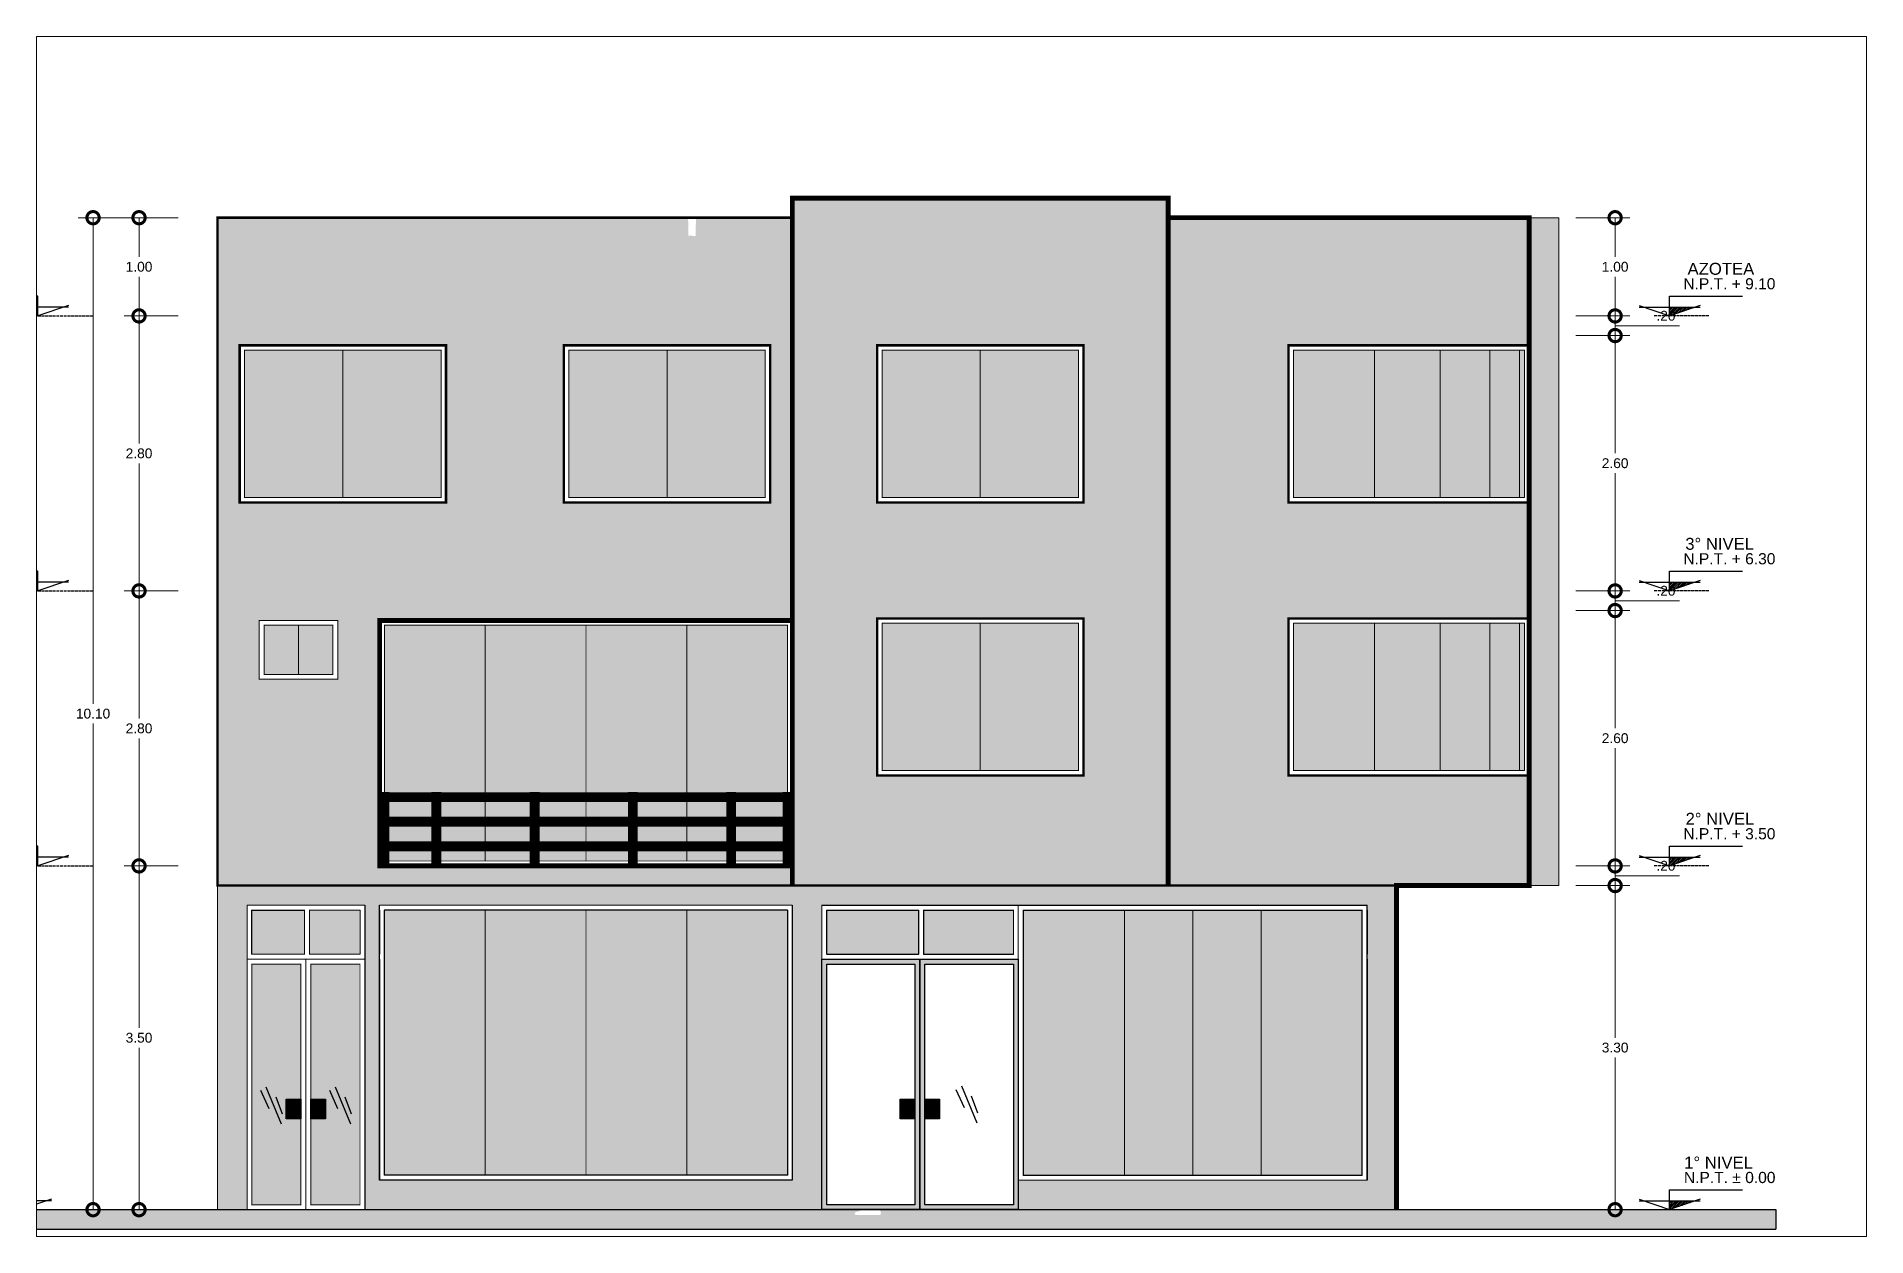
# Paper-space layout 'Layout4' of a CAD drawing. Header units: millimetres. Extents: x 3 to 375, y 20 to 264.
# The model-space entities are those that its viewports show. They can reach past a viewport. Long polylines and large blocks are cut down to what shows.
import ezdxf

# ---------------------------------------------------------------- set-up
doc = ezdxf.new("R2010")
doc.units = ezdxf.units.MM
for name, pattern in [('ACAD_ISO02W100', [15, 12, -3]), ('ACAD_ISO15W100', [39, 12, -3, 12, -3, 0, -3, 0, -3, 0, -3]), ('HIDDEN', [0.375, 0.25, -0.125])]:
    doc.linetypes.add(name, pattern=pattern)
for name, color, linetype, lineweight in [('ACOTACIONES', 2, 'Continuous', 20), ('ambientes', 254, 'Continuous', 25), ('cotas', 87, 'Continuous', 15), ('DIMENSIONES', 1, 'Continuous', 5), ('Envista', 7, 'Continuous', 0), ('lineas delgadas', 252, 'Continuous', 5), ('PINTURA 1', 7, 'Continuous', 5), ('PROYECCIONES 0.1', 1, 'HIDDEN', 0), ('puer', 7, 'Continuous', 5), ('REFERENCIA', 12, 'Continuous', 5), ('vidrio', 254, 'Continuous', 5)]:
    doc.layers.add(name, color=color, linetype=linetype, lineweight=lineweight)
doc.layers.add('AR-TEXTOS', color=2, linetype='Continuous')
doc.layers.add('piso o losa', color=55, linetype='Continuous')
doc.layers.add('PINTURA2', color=7, linetype='Continuous', lineweight=5, true_color=0xbd8e00)
doc.layers.add('SISTEMA INDIRECTO', color=7, linetype='ACAD_ISO15W100', lineweight=20, true_color=0x9e0000)
doc.layers.add('PROYECCIONES', color=43, linetype='ACAD_ISO02W100', plot=False)
doc.styles.add('AR-LETREROS', font='arial.ttf')
doc.styles.add('arial', font='arial.ttf')
doc.dimstyles.new('horizontal', dxfattribs={"dimtxt": 0.1, "dimasz": 0.25, "dimexe": 0.15, "dimexo": 0.1, "dimgap": 0.05, "dimtad": 1, "dimtih": 1, "dimtoh": 1, "dimzin": 4, "dimdsep": 46, "dimtxsty": 'arial', "dimblk": 'DOTSMALL', "dimcen": 1, "dimclrd": 11, "dimclre": 11, "dimclrt": 20, "dimazin": 1, "dimtfac": 1, "dimtmove": 0, "dimatfit": 3, "dimfxl": 1, "dimlwd": 5, "dimlwe": 5, "dimarcsym": 0})

psp = doc.layouts.new('Layout4')

msp = doc.modelspace()

# ---------------------------------------------------------------- blocks, each defined once
blk = doc.blocks.new('_DotSmall')
at = {"color": 0, "linetype": 'ByBlock', "const_width": 0.5}
blk.add_lwpolyline([(-0.0625, 0, 1), (0.0625, 0, 1)], format="xyb", close=True, dxfattribs=at)
blk = doc.blocks.new('*D387')
at = {"layer": 'cotas', "color": 11, "lineweight": 5, "transparency": 16777216}
for p, q in [((1331.507, 888.284), (1330.958, 888.284)), ((1331.108, 888.284), (1331.108, 886.635)), ((1331.108, 884.784), (1331.108, 886.433)), ((1331.507, 884.784), (1330.958, 884.784))]:
    blk.add_line(p, q, dxfattribs=at)
at = {"layer": 'Defpoints', "color": 0, "transparency": 16777216}
for p in [(1331.108, 888.284), (1331.607, 888.284), (1331.607, 884.784)]:
    blk.add_point(p, dxfattribs=at)
at = {"layer": 'cotas', "color": 11, "lineweight": 5, "transparency": 16777216, "xscale": 0.25, "yscale": 0.25, "zscale": 0.25}
for p, rotation in [((1331.108, 888.284), 90), ((1331.108, 884.784), 270)]:
    blk.add_blockref('_DotSmall', p, dxfattribs=dict(at, rotation=rotation))
at = {"layer": 'cotas', "color": 20, "transparency": 16777216, "insert": (1331.108, 886.534), "char_height": 0.1, "attachment_point": 5, "style": 'arial'}
blk.add_mtext('3.50', dxfattribs=at)
blk = doc.blocks.new('*D388')
at = {"layer": 'cotas', "color": 11, "lineweight": 5, "transparency": 16777216}
for p, q in [((1331.507, 891.084), (1330.958, 891.084)), ((1331.108, 891.084), (1331.108, 889.785)), ((1331.108, 888.284), (1331.108, 889.583)), ((1331.507, 888.284), (1330.958, 888.284))]:
    blk.add_line(p, q, dxfattribs=at)
at = {"layer": 'Defpoints', "color": 0, "transparency": 16777216}
for p in [(1331.108, 891.084), (1331.607, 891.084), (1331.607, 888.284)]:
    blk.add_point(p, dxfattribs=at)
at = {"layer": 'cotas', "color": 11, "lineweight": 5, "transparency": 16777216, "xscale": 0.25, "yscale": 0.25, "zscale": 0.25}
for p, rotation in [((1331.108, 891.084), 90), ((1331.108, 888.284), 270)]:
    blk.add_blockref('_DotSmall', p, dxfattribs=dict(at, rotation=rotation))
at = {"layer": 'cotas', "color": 20, "transparency": 16777216, "insert": (1331.108, 889.684), "char_height": 0.1, "attachment_point": 5, "style": 'arial'}
blk.add_mtext('2.80', dxfattribs=at)
blk = doc.blocks.new('*D389')
at = {"layer": 'cotas', "color": 11, "lineweight": 5, "transparency": 16777216}
for p, q in [((1331.507, 894.884), (1330.958, 894.884)), ((1331.108, 894.884), (1331.108, 894.485)), ((1331.108, 893.884), (1331.108, 894.283)), ((1331.507, 893.884), (1330.958, 893.884))]:
    blk.add_line(p, q, dxfattribs=at)
at = {"layer": 'Defpoints', "color": 0, "transparency": 16777216}
for p in [(1331.108, 894.884), (1331.607, 894.884), (1331.607, 893.884)]:
    blk.add_point(p, dxfattribs=at)
at = {"layer": 'cotas', "color": 11, "lineweight": 5, "transparency": 16777216, "xscale": 0.25, "yscale": 0.25, "zscale": 0.25}
for p, rotation in [((1331.108, 894.884), 90), ((1331.108, 893.884), 270)]:
    blk.add_blockref('_DotSmall', p, dxfattribs=dict(at, rotation=rotation))
at = {"layer": 'cotas', "color": 20, "transparency": 16777216, "insert": (1331.108, 894.384), "char_height": 0.1, "attachment_point": 5, "style": 'arial'}
blk.add_mtext('1.00', dxfattribs=at)
blk = doc.blocks.new('*D390')
at = {"layer": 'cotas', "color": 11, "lineweight": 5, "transparency": 16777216}
for p, q in [((1331.507, 893.884), (1330.958, 893.884)), ((1331.108, 893.884), (1331.108, 892.585)), ((1331.108, 891.084), (1331.108, 892.383)), ((1331.507, 891.084), (1330.958, 891.084))]:
    blk.add_line(p, q, dxfattribs=at)
at = {"layer": 'Defpoints', "color": 0, "transparency": 16777216}
for p in [(1331.607, 893.884), (1331.108, 891.084), (1331.607, 891.084)]:
    blk.add_point(p, dxfattribs=at)
at = {"layer": 'cotas', "color": 11, "lineweight": 5, "transparency": 16777216, "xscale": 0.25, "yscale": 0.25, "zscale": 0.25}
for p, rotation in [((1331.108, 893.884), 90), ((1331.108, 891.084), 270)]:
    blk.add_blockref('_DotSmall', p, dxfattribs=dict(at, rotation=rotation))
at = {"layer": 'cotas', "color": 20, "transparency": 16777216, "insert": (1331.108, 892.484), "char_height": 0.1, "attachment_point": 5, "style": 'arial'}
blk.add_mtext('2.80', dxfattribs=at)
blk = doc.blocks.new('*D391')
at = {"layer": 'ambientes', "color": 11, "lineweight": 5, "transparency": 16777216}
for p, q in [((1345.732, 888.084), (1346.281, 888.084)), ((1346.131, 888.084), (1346.131, 886.535)), ((1346.131, 884.784), (1346.131, 886.333)), ((1345.732, 884.784), (1346.281, 884.784))]:
    blk.add_line(p, q, dxfattribs=at)
at = {"layer": 'Defpoints', "color": 0, "transparency": 16777216}
for p in [(1345.632, 888.084), (1346.131, 888.084), (1345.632, 884.784)]:
    blk.add_point(p, dxfattribs=at)
at = {"layer": 'ambientes', "color": 11, "lineweight": 5, "transparency": 16777216, "xscale": 0.25, "yscale": 0.25, "zscale": 0.25}
for p, rotation in [((1346.131, 888.084), 90), ((1346.131, 884.784), 270)]:
    blk.add_blockref('_DotSmall', p, dxfattribs=dict(at, rotation=rotation))
at = {"layer": 'ambientes', "color": 20, "transparency": 16777216, "insert": (1346.131, 886.434), "char_height": 0.1, "attachment_point": 5, "style": 'arial'}
blk.add_mtext('3.30', dxfattribs=at)
blk = doc.blocks.new('*D392')
at = {"layer": 'cotas', "color": 11, "lineweight": 5, "transparency": 16777216}
for p, q in [((1345.732, 888.284), (1346.281, 888.284)), ((1346.131, 888.084), (1346.131, 888.284)), ((1346.131, 888.184), (1346.51, 888.184)), ((1346.51, 888.184), (1346.785, 888.184)), ((1345.732, 888.084), (1346.281, 888.084))]:
    blk.add_line(p, q, dxfattribs=at)
at = {"layer": 'Defpoints', "color": 0, "transparency": 16777216}
for p in [(1345.632, 888.284), (1346.131, 888.284), (1345.632, 888.084)]:
    blk.add_point(p, dxfattribs=at)
at = {"layer": 'cotas', "color": 11, "lineweight": 5, "transparency": 16777216, "xscale": 0.25, "yscale": 0.25, "zscale": 0.25}
for p, rotation in [((1346.131, 888.284), 90), ((1346.131, 888.084), 270)]:
    blk.add_blockref('_DotSmall', p, dxfattribs=dict(at, rotation=rotation))
at = {"layer": 'cotas', "color": 20, "transparency": 16777216, "insert": (1346.648, 888.285), "char_height": 0.1, "attachment_point": 5, "style": 'arial'}
blk.add_mtext('.20', dxfattribs=at)
blk = doc.blocks.new('*D393')
at = {"layer": 'cotas', "color": 11, "lineweight": 5, "transparency": 16777216}
for p, q in [((1345.732, 890.884), (1346.281, 890.884)), ((1346.131, 890.884), (1346.131, 889.685)), ((1346.131, 888.284), (1346.131, 889.483)), ((1345.732, 888.284), (1346.281, 888.284))]:
    blk.add_line(p, q, dxfattribs=at)
at = {"layer": 'Defpoints', "color": 0, "transparency": 16777216}
for p in [(1345.632, 890.884), (1346.131, 890.884), (1345.632, 888.284)]:
    blk.add_point(p, dxfattribs=at)
at = {"layer": 'cotas', "color": 11, "lineweight": 5, "transparency": 16777216, "xscale": 0.25, "yscale": 0.25, "zscale": 0.25}
for p, rotation in [((1346.131, 890.884), 90), ((1346.131, 888.284), 270)]:
    blk.add_blockref('_DotSmall', p, dxfattribs=dict(at, rotation=rotation))
at = {"layer": 'cotas', "color": 20, "transparency": 16777216, "insert": (1346.131, 889.584), "char_height": 0.1, "attachment_point": 5, "style": 'arial'}
blk.add_mtext('2.60', dxfattribs=at)
blk = doc.blocks.new('*D394')
at = {"layer": 'cotas', "color": 11, "lineweight": 5, "transparency": 16777216}
for p, q in [((1345.732, 894.884), (1346.281, 894.884)), ((1346.131, 894.884), (1346.131, 894.485)), ((1346.131, 893.884), (1346.131, 894.283)), ((1345.732, 893.884), (1346.281, 893.884))]:
    blk.add_line(p, q, dxfattribs=at)
at = {"layer": 'Defpoints', "color": 0, "transparency": 16777216}
for p in [(1345.632, 894.884), (1346.131, 894.884), (1345.632, 893.884)]:
    blk.add_point(p, dxfattribs=at)
at = {"layer": 'cotas', "color": 11, "lineweight": 5, "transparency": 16777216, "xscale": 0.25, "yscale": 0.25, "zscale": 0.25}
for p, rotation in [((1346.131, 894.884), 90), ((1346.131, 893.884), 270)]:
    blk.add_blockref('_DotSmall', p, dxfattribs=dict(at, rotation=rotation))
at = {"layer": 'cotas', "color": 20, "transparency": 16777216, "insert": (1346.131, 894.384), "char_height": 0.1, "attachment_point": 5, "style": 'arial'}
blk.add_mtext('1.00', dxfattribs=at)
blk = doc.blocks.new('*D395')
at = {"layer": 'cotas', "color": 11, "lineweight": 5, "transparency": 16777216}
for p, q in [((1345.732, 893.684), (1346.281, 893.684)), ((1346.131, 893.684), (1346.131, 892.485)), ((1346.131, 891.084), (1346.131, 892.283)), ((1345.732, 891.084), (1346.281, 891.084))]:
    blk.add_line(p, q, dxfattribs=at)
at = {"layer": 'Defpoints', "color": 0, "transparency": 16777216}
for p in [(1345.632, 893.684), (1345.632, 891.084), (1346.131, 891.084)]:
    blk.add_point(p, dxfattribs=at)
at = {"layer": 'cotas', "color": 11, "lineweight": 5, "transparency": 16777216, "xscale": 0.25, "yscale": 0.25, "zscale": 0.25}
for p, rotation in [((1346.131, 893.684), 90), ((1346.131, 891.084), 270)]:
    blk.add_blockref('_DotSmall', p, dxfattribs=dict(at, rotation=rotation))
at = {"layer": 'cotas', "color": 20, "transparency": 16777216, "insert": (1346.131, 892.384), "char_height": 0.1, "attachment_point": 5, "style": 'arial'}
blk.add_mtext('2.60', dxfattribs=at)
blk = doc.blocks.new('*D396')
at = {"layer": 'cotas', "color": 11, "lineweight": 5, "transparency": 16777216}
for p, q in [((1345.732, 891.084), (1346.281, 891.084)), ((1346.131, 891.084), (1346.131, 890.884)), ((1346.131, 890.984), (1346.51, 890.984)), ((1346.51, 890.984), (1346.785, 890.984)), ((1345.732, 890.884), (1346.281, 890.884))]:
    blk.add_line(p, q, dxfattribs=at)
at = {"layer": 'Defpoints', "color": 0, "transparency": 16777216}
for p in [(1345.632, 891.084), (1345.632, 890.884), (1346.131, 890.884)]:
    blk.add_point(p, dxfattribs=at)
at = {"layer": 'cotas', "color": 11, "lineweight": 5, "transparency": 16777216, "xscale": 0.25, "yscale": 0.25, "zscale": 0.25}
for p, rotation in [((1346.131, 891.084), 90), ((1346.131, 890.884), 270)]:
    blk.add_blockref('_DotSmall', p, dxfattribs=dict(at, rotation=rotation))
at = {"layer": 'cotas', "color": 20, "transparency": 16777216, "insert": (1346.648, 891.085), "char_height": 0.1, "attachment_point": 5, "style": 'arial'}
blk.add_mtext('.20', dxfattribs=at)
blk = doc.blocks.new('*D397')
at = {"layer": 'cotas', "color": 11, "lineweight": 5, "transparency": 16777216}
for p, q in [((1345.732, 893.884), (1346.281, 893.884)), ((1346.131, 893.684), (1346.131, 893.884)), ((1346.131, 893.784), (1346.51, 893.784)), ((1346.51, 893.784), (1346.785, 893.784)), ((1345.732, 893.684), (1346.281, 893.684))]:
    blk.add_line(p, q, dxfattribs=at)
at = {"layer": 'Defpoints', "color": 0, "transparency": 16777216}
for p in [(1345.632, 893.884), (1346.131, 893.884), (1345.632, 893.684)]:
    blk.add_point(p, dxfattribs=at)
at = {"layer": 'cotas', "color": 11, "lineweight": 5, "transparency": 16777216, "xscale": 0.25, "yscale": 0.25, "zscale": 0.25}
for p, rotation in [((1346.131, 893.884), 90), ((1346.131, 893.684), 270)]:
    blk.add_blockref('_DotSmall', p, dxfattribs=dict(at, rotation=rotation))
at = {"layer": 'cotas', "color": 20, "transparency": 16777216, "insert": (1346.648, 893.885), "char_height": 0.1, "attachment_point": 5, "style": 'arial'}
blk.add_mtext('.20', dxfattribs=at)
blk = doc.blocks.new('*D398')
at = {"layer": 'cotas', "color": 11, "lineweight": 5, "transparency": 16777216}
for p, q in [((1331.507, 894.884), (1330.49, 894.884)), ((1330.64, 894.884), (1330.64, 889.935)), ((1330.64, 884.784), (1330.64, 889.733)), ((1331.507, 884.784), (1330.49, 884.784))]:
    blk.add_line(p, q, dxfattribs=at)
at = {"layer": 'Defpoints', "color": 0, "transparency": 16777216}
for p in [(1331.607, 894.884), (1330.64, 884.784), (1331.607, 884.784)]:
    blk.add_point(p, dxfattribs=at)
at = {"layer": 'cotas', "color": 11, "lineweight": 5, "transparency": 16777216, "xscale": 0.25, "yscale": 0.25, "zscale": 0.25}
for p, rotation in [((1330.64, 894.884), 90), ((1330.64, 884.784), 270)]:
    blk.add_blockref('_DotSmall', p, dxfattribs=dict(at, rotation=rotation))
at = {"layer": 'cotas', "color": 20, "transparency": 16777216, "insert": (1330.64, 889.834), "char_height": 0.1, "attachment_point": 5, "style": 'arial'}
blk.add_mtext('10.10', dxfattribs=at)
blk = doc.blocks.new('Niveles')
h = blk.add_hatch()
h.set_pattern_fill('LINE,_O', color=1, scale=0.01, angle=45)
h.set_pattern_definition([(45, (-54.450773, -124.57203), (-0.02245064, 0.02245064), [])])
h.paths.add_polyline_path([(0.644, 0.219), (0, 0.219), (0, 0)])
at = {"color": 1}
for p, q in [((0, 0), (0, 0.498)), ((0, 0.498), (1.833, 0.498)), ((-0.767, 0.261), (0, 0)), ((-0.767, 0.219), (0.767, 0.219)), ((0.767, 0.261), (0, 0))]:
    blk.add_line(p, q, dxfattribs=at)
at = {"style": 'AR-LETREROS'}
for tag, p, height in [('ACCESO', (0.473, 1.034), 0.3), ('NIV%%P0.00', (0.443, 0.669), 0.28)]:
    blk.add_attdef(tag, p, '', height=height, dxfattribs=at)

# ---------------------------------------------------------------- dimensions: what is measured, and where the dimension line sits
at = {"layer": 'ambientes'}
dim = msp.add_linear_dim(base=(1346.131, 888.084), p1=(1345.632, 884.784), p2=(1345.632, 888.084), angle=90, dimstyle='horizontal', dxfattribs=at)
dim.commit()
dim.dimension.update_dxf_attribs({"geometry": '*D391', "text_midpoint": (1346.131, 886.434)})
at = {"layer": 'cotas'}
for base, p1, p2, picture, middle in [((1330.64, 884.784), (1331.607, 894.884), (1331.607, 884.784), '*D398', (1330.64, 889.834)), ((1331.108, 888.284), (1331.607, 884.784), (1331.607, 888.284), '*D387', (1331.108, 886.534))]:
    dim = msp.add_linear_dim(base=base, p1=p1, p2=p2, angle=90, dimstyle='horizontal', dxfattribs=at)
    dim.commit()
    dim.dimension.update_dxf_attribs({"geometry": picture, "text_midpoint": middle})
for base, p1, p2, picture, middle in [((1331.108, 894.884), (1331.607, 893.884), (1331.607, 894.884), '*D389', (1331.108, 894.384)), ((1346.131, 894.884), (1345.632, 893.884), (1345.632, 894.884), '*D394', (1346.131, 894.384)), ((1331.108, 891.084), (1331.607, 893.884), (1331.607, 891.084), '*D390', (1331.108, 892.484)), ((1346.131, 893.884), (1345.632, 893.684), (1345.632, 893.884), '*D397', (1346.56, 893.885)), ((1346.131, 891.084), (1345.632, 893.684), (1345.632, 891.084), '*D395', (1346.131, 892.384)), ((1331.108, 891.084), (1331.607, 888.284), (1331.607, 891.084), '*D388', (1331.108, 889.684)), ((1346.131, 890.884), (1345.632, 891.084), (1345.632, 890.884), '*D396', (1346.56, 891.085)), ((1346.131, 890.884), (1345.632, 888.284), (1345.632, 890.884), '*D393', (1346.131, 889.584)), ((1346.131, 888.284), (1345.632, 888.084), (1345.632, 888.284), '*D392', (1346.56, 888.285))]:
    dim = msp.add_linear_dim(base=base, p1=p1, p2=p2, angle=90, dimstyle='horizontal', override={"dimtmove": 1}, dxfattribs=at)
    dim.commit()
    dim.dimension.update_dxf_attribs({"geometry": picture, "text_midpoint": middle})

# ---------------------------------------------------------------- hatches: boundary and pattern name
h = msp.add_hatch(color=256)
h.set_gradient(color1=(233, 222, 190), color2=(232, 220, 187), one_color=1, tint=0.82, name='HEMISPHERICAL')
h.paths.add_polyline_path([(1342.807, 893.584), (1343.682, 893.584), (1343.682, 894.884), (1341.582, 894.884), (1341.582, 888.084), (1343.682, 888.084), (1343.682, 889.204), (1342.807, 889.204), (1342.807, 890.804), (1343.682, 890.804), (1343.682, 891.984), (1342.807, 891.984)])
h = msp.add_hatch(color=256)
h.set_gradient(color1=(233, 222, 190), color2=(137, 114, 47), one_color=1, tint=0.36)
h.paths.add_polyline_path([(1344.51, 894.884), (1343.682, 894.884), (1343.682, 893.584), (1344.51, 893.584)])
h.paths.add_polyline_path([(1344.857, 894.884), (1344.51, 894.884), (1344.51, 893.584), (1344.857, 893.584)])
h.paths.add_polyline_path([(1345.057, 894.884), (1344.857, 894.884), (1344.857, 893.584), (1345.057, 893.584)])
h.paths.add_polyline_path([(1345.157, 894.884), (1345.057, 894.884), (1345.057, 893.584), (1345.157, 893.584)])
h.paths.add_polyline_path([(1345.207, 894.884), (1345.157, 894.884), (1345.157, 893.584), (1345.207, 893.584)])
h.paths.add_polyline_path([(1345.257, 894.884), (1345.207, 894.884), (1345.207, 893.584), (1345.257, 893.584)])
h = msp.add_hatch(color=256)
h.set_gradient(color1=(196, 196, 196), color2=(0, 0, 0), one_color=1)
h.paths.add_polyline_path([(1343.682, 893.534), (1342.857, 893.534), (1342.857, 892.034), (1343.682, 892.034)])
h.paths.add_polyline_path([(1344.349, 893.534), (1343.682, 893.534), (1343.682, 892.034), (1344.349, 892.034)])
h.paths.add_polyline_path([(1344.857, 893.534), (1344.349, 893.534), (1344.349, 892.034), (1344.857, 892.034)])
h.paths.add_polyline_path([(1345.157, 893.534), (1344.857, 893.534), (1344.857, 892.034), (1345.157, 892.034)])
h.paths.add_polyline_path([(1345.207, 893.534), (1345.157, 893.534), (1345.157, 892.034), (1345.207, 892.034)])
h = msp.add_hatch(color=256)
h.set_gradient(color1=(233, 222, 190), color2=(137, 114, 47), one_color=1, tint=0.36)
h.paths.add_polyline_path([(1344.51, 891.984), (1343.682, 891.984), (1343.682, 890.804), (1344.51, 890.804)])
h.paths.add_polyline_path([(1344.857, 891.984), (1344.51, 891.984), (1344.51, 890.804), (1344.857, 890.804)])
h.paths.add_polyline_path([(1345.057, 891.984), (1344.857, 891.984), (1344.857, 890.804), (1345.057, 890.804)])
h.paths.add_polyline_path([(1345.157, 891.984), (1345.057, 891.984), (1345.057, 890.804), (1345.157, 890.804)])
h.paths.add_polyline_path([(1345.257, 891.984), (1345.207, 891.984), (1345.207, 890.804), (1345.257, 890.804)])
h.paths.add_polyline_path([(1345.207, 891.984), (1345.157, 891.984), (1345.157, 890.804), (1345.207, 890.804)])
h = msp.add_hatch(color=256)
h.set_gradient(color1=(196, 196, 196), color2=(0, 0, 0), one_color=1)
h.paths.add_polyline_path([(1343.682, 890.754), (1342.857, 890.754), (1342.857, 889.254), (1343.682, 889.254)])
h.paths.add_polyline_path([(1344.349, 890.754), (1343.682, 890.754), (1343.682, 889.254), (1344.349, 889.254)])
h.paths.add_polyline_path([(1344.857, 890.754), (1344.349, 890.754), (1344.349, 889.254), (1344.857, 889.254)])
h.paths.add_polyline_path([(1345.157, 890.754), (1344.857, 890.754), (1344.857, 889.254), (1345.157, 889.254)])
h.paths.add_polyline_path([(1345.207, 890.754), (1345.157, 890.754), (1345.157, 889.254), (1345.207, 889.254)])
h = msp.add_hatch(color=256)
h.set_gradient(color1=(91, 91, 91), color2=(56, 56, 56), one_color=1, tint=0.22, name='HEMISPHERICAL')
h.paths.add_polyline_path([(1345.207, 890.754), (1345.157, 890.754), (1345.157, 889.254), (1345.207, 889.254)])
h = msp.add_hatch(color=256)
h.set_gradient(color1=(233, 222, 190), color2=(137, 114, 47), one_color=1, tint=0.36)
h.paths.add_polyline_path([(1344.51, 889.204), (1343.682, 889.204), (1343.682, 888.084), (1344.51, 888.084)])
h.paths.add_polyline_path([(1344.857, 889.204), (1344.51, 889.204), (1344.51, 888.084), (1344.857, 888.084)])
h.paths.add_polyline_path([(1345.057, 889.204), (1344.857, 889.204), (1344.857, 888.084), (1345.057, 888.084)])
h.paths.add_polyline_path([(1345.157, 889.204), (1345.057, 889.204), (1345.057, 888.084), (1345.157, 888.084)])
h.paths.add_polyline_path([(1345.207, 889.204), (1345.157, 889.204), (1345.157, 888.084), (1345.207, 888.084)])
h.paths.add_polyline_path([(1345.257, 889.204), (1345.207, 889.204), (1345.207, 888.084), (1345.257, 888.084)])
at = {"layer": 'cotas'}
h = msp.add_hatch(color=256, dxfattribs=at)
h.set_gradient(color1=(91, 91, 91), color2=(56, 56, 56), one_color=1, tint=0.22, name='HEMISPHERICAL')
h.paths.add_polyline_path([(1333.357, 887.834), (1332.842, 887.834), (1332.842, 887.384), (1333.357, 887.384)])
h.paths.add_polyline_path([(1332.792, 887.834), (1332.257, 887.834), (1332.257, 887.384), (1332.792, 887.384)])
h = msp.add_hatch(color=256, dxfattribs=at)
h.set_gradient(color1=(91, 91, 91), color2=(56, 56, 56), one_color=1, tint=0.22, name='HEMISPHERICAL')
h.paths.add_polyline_path([(1339.042, 887.834), (1338.107, 887.834), (1338.107, 887.384), (1339.042, 887.384)])
h.paths.add_polyline_path([(1340.007, 887.834), (1339.092, 887.834), (1339.092, 887.384), (1340.007, 887.384)])
h = msp.add_hatch(color=256, dxfattribs=at)
h.set_gradient(color1=(91, 91, 91), color2=(56, 56, 56), one_color=1, tint=0.22, name='HEMISPHERICAL')
h.paths.add_polyline_path([(1332.755, 887.284), (1332.257, 887.284), (1332.257, 884.834), (1332.755, 884.834), (1332.755, 885.709), (1332.605, 885.709), (1332.605, 885.909), (1332.755, 885.909)])
h = msp.add_hatch(color=256, dxfattribs=at)
h.set_gradient(color1=(91, 91, 91), color2=(56, 56, 56), one_color=1, tint=0.22, name='HEMISPHERICAL')
h.paths.add_polyline_path([(1333.357, 887.284), (1332.855, 887.284), (1332.855, 885.909), (1333.005, 885.909), (1333.005, 885.709), (1332.855, 885.709), (1332.855, 884.834), (1333.357, 884.834)])
at = {"layer": 'DIMENSIONES'}
h = msp.add_hatch(color=256, dxfattribs=at)
h.set_gradient(color1=(127, 0, 31), color2=(61, 0, 15), one_color=1, tint=0.12, name='INVCURVED')
h.paths.add_polyline_path([(1341.582, 894.884), (1341.582, 895.084), (1337.757, 895.084), (1337.757, 894.884), (1337.757, 888.084), (1341.582, 888.084)])
h.paths.add_polyline_path([(1340.72, 890.804), (1340.72, 889.204), (1338.62, 889.204), (1338.62, 890.804)], flags=16)
h.paths.add_polyline_path([(1338.62, 891.984), (1338.62, 893.584), (1340.72, 893.584), (1340.72, 891.984)], flags=16)
h.paths.add_polyline_path([(1340.67, 890.754), (1340.67, 889.254), (1339.67, 889.254), (1338.67, 889.254), (1338.67, 890.754), (1339.67, 890.754)], flags=0)
h.paths.add_polyline_path([(1340.67, 890.754), (1340.67, 889.254), (1338.67, 889.254), (1338.67, 890.754)], flags=0)
h.paths.add_polyline_path([(1339.67, 892.034), (1338.67, 892.034), (1338.67, 893.534), (1339.67, 893.534), (1340.67, 893.534), (1340.67, 892.034)], flags=0)
h.paths.add_polyline_path([(1338.67, 892.034), (1338.67, 893.534), (1340.67, 893.534), (1340.67, 892.034)], flags=0)
h = msp.add_hatch(color=256, dxfattribs=at)
h.set_gradient(color1=(233, 222, 190), color2=(232, 220, 187), one_color=1, tint=0.82, name='HEMISPHERICAL')
h.paths.add_polyline_path([(1335.432, 891.984), (1335.432, 893.584), (1337.532, 893.584), (1337.532, 891.984)], flags=16)
h.paths.add_polyline_path([(1335.482, 892.034), (1335.482, 893.534), (1336.482, 893.534), (1337.482, 893.534), (1337.482, 892.034), (1336.482, 892.034)], flags=0)
h.paths.add_polyline_path([(1335.482, 892.034), (1335.482, 893.534), (1337.482, 893.534), (1337.482, 892.034)], flags=0)
h.paths.add_polyline_path([(1334.232, 891.984), (1332.132, 891.984), (1332.132, 893.584), (1334.232, 893.584)], flags=16)
h.paths.add_polyline_path([(1334.182, 892.034), (1333.182, 892.034), (1332.182, 892.034), (1332.182, 893.534), (1333.182, 893.534), (1334.182, 893.534)], flags=0)
h.paths.add_polyline_path([(1334.182, 892.034), (1332.182, 892.034), (1332.182, 893.534), (1334.182, 893.534)], flags=0)
h.paths.add_polyline_path([(1337.757, 894.884), (1336.776, 894.884), (1336.773, 894.692), (1336.766, 894.698), (1336.734, 894.697), (1336.734, 894.704), (1336.719, 894.704), (1336.704, 894.694), (1336.703, 894.708), (1336.7, 894.707), (1336.696, 894.884), (1331.907, 894.884), (1331.907, 888.084), (1333.557, 888.084), (1333.557, 890.784), (1337.757, 890.784)])
h.paths.add_polyline_path([(1332.332, 890.184), (1332.332, 890.784), (1333.132, 890.784), (1333.132, 890.184)])
h = msp.add_hatch(color=256, dxfattribs=at)
h.set_gradient(color1=(51, 0, 13), color2=(51, 0, 13), one_color=1, tint=0.1, name='INVCURVED')
h.paths.add_polyline_path([(1345.557, 894.884), (1345.257, 894.884), (1345.257, 888.084), (1345.557, 888.084)])
h = msp.add_hatch(color=256, dxfattribs=at)
h.set_gradient(color1=(91, 91, 91), color2=(56, 56, 56), one_color=1, tint=0.22, name='HEMISPHERICAL')
h.paths.add_polyline_path([(1333.182, 893.534), (1332.182, 893.534), (1332.182, 892.034), (1333.182, 892.034)])
h = msp.add_hatch(color=256, dxfattribs=at)
h.set_gradient(color1=(91, 91, 91), color2=(56, 56, 56), one_color=1, tint=0.22, name='HEMISPHERICAL')
h.paths.add_polyline_path([(1334.182, 893.534), (1333.182, 893.534), (1333.182, 892.034), (1334.182, 892.034)])
h = msp.add_hatch(color=256, dxfattribs=at)
h.set_gradient(color1=(91, 91, 91), color2=(56, 56, 56), one_color=1, tint=0.22, name='HEMISPHERICAL')
h.paths.add_polyline_path([(1336.482, 893.534), (1335.482, 893.534), (1335.482, 892.034), (1336.482, 892.034)])
h = msp.add_hatch(color=256, dxfattribs=at)
h.set_gradient(color1=(91, 91, 91), color2=(56, 56, 56), one_color=1, tint=0.22, name='HEMISPHERICAL')
h.paths.add_polyline_path([(1337.482, 893.534), (1336.482, 893.534), (1336.482, 892.034), (1337.482, 892.034)])
h = msp.add_hatch(color=256, dxfattribs=at)
h.set_gradient(color1=(91, 91, 91), color2=(56, 56, 56), one_color=1, tint=0.22, name='HEMISPHERICAL')
h.paths.add_polyline_path([(1339.67, 893.534), (1338.67, 893.534), (1338.67, 892.034), (1339.67, 892.034)])
h = msp.add_hatch(color=256, dxfattribs=at)
h.set_gradient(color1=(91, 91, 91), color2=(56, 56, 56), one_color=1, tint=0.22, name='HEMISPHERICAL')
h.paths.add_polyline_path([(1340.67, 893.534), (1339.67, 893.534), (1339.67, 892.034), (1340.67, 892.034)])
h = msp.add_hatch(color=256, dxfattribs=at)
h.set_gradient(color1=(91, 91, 91), color2=(56, 56, 56), one_color=1, tint=0.22, name='HEMISPHERICAL')
h.paths.add_polyline_path([(1339.67, 890.754), (1338.67, 890.754), (1338.67, 889.254), (1339.67, 889.254)])
h = msp.add_hatch(color=256, dxfattribs=at)
h.set_gradient(color1=(91, 91, 91), color2=(56, 56, 56), one_color=1, tint=0.22, name='HEMISPHERICAL')
h.paths.add_polyline_path([(1340.67, 890.754), (1339.67, 890.754), (1339.67, 889.254), (1340.67, 889.254)])
h = msp.add_hatch(color=256, dxfattribs=at)
h.set_gradient(color1=(91, 91, 91), color2=(56, 56, 56), one_color=1, tint=0.22, name='HEMISPHERICAL')
h.paths.add_polyline_path([(1332.732, 890.734), (1332.382, 890.734), (1332.382, 890.234), (1332.732, 890.234)])
h = msp.add_hatch(color=256, dxfattribs=at)
h.set_gradient(color1=(91, 91, 91), color2=(56, 56, 56), one_color=1, tint=0.22, name='HEMISPHERICAL')
h.paths.add_polyline_path([(1333.082, 890.734), (1332.732, 890.734), (1332.732, 890.234), (1333.082, 890.234)])
h = msp.add_hatch(color=256, dxfattribs=at)
h.set_gradient(color1=(91, 91, 91), color2=(56, 56, 56), one_color=1, tint=0.22, name='HEMISPHERICAL')
h.paths.add_polyline_path([(1334.632, 890.734), (1333.607, 890.734), (1333.607, 888.334), (1334.632, 888.334)])
h = msp.add_hatch(color=256, dxfattribs=at)
h.set_gradient(color1=(91, 91, 91), color2=(56, 56, 56), one_color=1, tint=0.22, name='HEMISPHERICAL')
h.paths.add_polyline_path([(1336.682, 890.734), (1335.657, 890.734), (1335.657, 888.334), (1336.682, 888.334)])
h = msp.add_hatch(color=256, dxfattribs=at)
h.set_gradient(color1=(91, 91, 91), color2=(56, 56, 56), one_color=1, tint=0.22, name='HEMISPHERICAL')
h.paths.add_polyline_path([(1337.707, 890.734), (1336.682, 890.734), (1336.682, 888.334), (1337.707, 888.334)])
h = msp.add_hatch(color=256, dxfattribs=at)
h.set_gradient(color1=(233, 222, 190), color2=(232, 220, 187), one_color=1, tint=0.82, name='HEMISPHERICAL')
h.paths.add_polyline_path([(1337.757, 888.284), (1333.557, 888.284), (1333.557, 888.084), (1337.757, 888.084)])
h = msp.add_hatch(color=256, dxfattribs=at)
h.set_gradient(color1=(233, 222, 190), color2=(232, 220, 187), one_color=1, tint=0.82, name='HEMISPHERICAL')
h.paths.add_polyline_path([(1343.907, 888.084), (1331.907, 888.084), (1331.907, 887.884), (1343.907, 887.884)])
h = msp.add_hatch(color=256, dxfattribs=at)
h.set_gradient(color1=(233, 222, 190), color2=(232, 220, 187), one_color=1, tint=0.82, name='HEMISPHERICAL')
h.paths.add_polyline_path([(1338.057, 887.334), (1338.057, 887.884), (1337.757, 887.884), (1337.757, 885.084), (1335.247, 885.084), (1333.557, 885.084), (1333.557, 887.334), (1333.557, 887.884), (1333.407, 887.884), (1333.407, 887.334), (1333.407, 884.784), (1338.057, 884.784)])
h.paths.add_polyline_path([(1332.207, 887.334), (1332.207, 887.884), (1331.907, 887.884), (1331.907, 884.784), (1332.207, 884.784)])
h.paths.add_polyline_path([(1343.907, 887.884), (1343.607, 887.884), (1343.607, 885.084), (1340.057, 885.084), (1340.057, 884.784), (1343.907, 884.784)])
h = msp.add_hatch(color=256, dxfattribs=at)
h.set_gradient(color1=(91, 91, 91), color2=(56, 56, 56), one_color=1, tint=0.22, name='HEMISPHERICAL')
h.paths.add_polyline_path([(1334.632, 887.834), (1333.607, 887.834), (1333.607, 885.134), (1334.632, 885.134)])
h = msp.add_hatch(color=256, dxfattribs=at)
h.set_gradient(color1=(91, 91, 91), color2=(56, 56, 56), one_color=1, tint=0.22, name='HEMISPHERICAL')
h.paths.add_polyline_path([(1335.657, 887.834), (1334.632, 887.834), (1334.632, 885.134), (1335.657, 885.134)])
h = msp.add_hatch(color=256, dxfattribs=at)
h.set_gradient(color1=(91, 91, 91), color2=(56, 56, 56), one_color=1, tint=0.22, name='HEMISPHERICAL')
h.paths.add_polyline_path([(1336.682, 887.834), (1335.657, 887.834), (1335.657, 885.134), (1336.682, 885.134)])
h = msp.add_hatch(color=256, dxfattribs=at)
h.set_gradient(color1=(91, 91, 91), color2=(56, 56, 56), one_color=1, tint=0.22, name='HEMISPHERICAL')
h.paths.add_polyline_path([(1337.707, 887.834), (1336.682, 887.834), (1336.682, 885.134), (1337.707, 885.134)])
h = msp.add_hatch(color=256, dxfattribs=at)
h.set_gradient(color1=(91, 91, 91), color2=(56, 56, 56), one_color=1, tint=0.22, name='HEMISPHERICAL')
h.paths.add_polyline_path([(1341.137, 887.834), (1340.107, 887.834), (1340.107, 885.134), (1341.137, 885.134)])
h = msp.add_hatch(color=256, dxfattribs=at)
h.set_gradient(color1=(91, 91, 91), color2=(56, 56, 56), one_color=1, tint=0.22, name='HEMISPHERICAL')
h.paths.add_polyline_path([(1341.832, 887.834), (1341.137, 887.834), (1341.137, 885.134), (1341.832, 885.134)])
h = msp.add_hatch(color=256, dxfattribs=at)
h.set_gradient(color1=(91, 91, 91), color2=(56, 56, 56), one_color=1, tint=0.22, name='HEMISPHERICAL')
h.paths.add_polyline_path([(1342.527, 887.834), (1341.832, 887.834), (1341.832, 885.134), (1342.527, 885.134)])
h = msp.add_hatch(color=256, dxfattribs=at)
h.set_gradient(color1=(91, 91, 91), color2=(56, 56, 56), one_color=1, tint=0.22, name='HEMISPHERICAL')
h.paths.add_polyline_path([(1343.557, 887.834), (1342.527, 887.834), (1342.527, 885.134), (1343.557, 885.134)])
h = msp.add_hatch(color=256, dxfattribs=at)
h.set_gradient(color1=(192, 192, 192), color2=(199, 199, 199), one_color=1, tint=0.78, name='HEMISPHERICAL')
h.paths.add_polyline_path([(1347.765, 884.784), (1338.645, 884.784), (1338.659, 884.757), (1338.653, 884.731), (1338.575, 884.729), (1338.405, 884.729), (1338.39, 884.74), (1338.398, 884.757), (1338.472, 884.782), (1338.475, 884.784), (1338.057, 884.784), (1328.87, 884.784), (1328.87, 884.584), (1347.765, 884.584)])
at = {"layer": 'PINTURA2'}
h = msp.add_hatch(color=256, dxfattribs=at)
h.set_gradient(color1=(91, 91, 91), color2=(56, 56, 56), one_color=1, tint=0.22, name='HEMISPHERICAL')
h.paths.add_polyline_path([(1335.657, 890.734), (1334.632, 890.734), (1334.632, 888.334), (1335.657, 888.334)])
at = {"layer": 'PROYECCIONES 0.1'}
h = msp.add_hatch(color=256, dxfattribs=at)
h.set_gradient(color1=(192, 192, 192), color2=(59, 59, 59), one_color=1, tint=0.23, name='CURVED')
h.paths.add_polyline_path([(1339.055, 887.334), (1338.057, 887.334), (1338.057, 884.784), (1339.055, 884.784)])
h.paths.add_polyline_path([(1339.005, 884.834), (1338.107, 884.834), (1338.107, 887.284), (1339.005, 887.284)], flags=16)
h.paths.add_polyline_path([(1339.005, 885.909), (1339.005, 885.709), (1338.855, 885.709), (1338.855, 885.909)], flags=0)
h = msp.add_hatch(color=256, dxfattribs=at)
h.set_gradient(color1=(192, 192, 192), color2=(59, 59, 59), one_color=1, tint=0.23, name='CURVED')
h.paths.add_polyline_path([(1340.057, 887.334), (1339.055, 887.334), (1339.055, 884.784), (1340.057, 884.784)])
h.paths.add_polyline_path([(1339.105, 887.284), (1340.007, 887.284), (1340.007, 884.834), (1339.105, 884.834)], flags=16)
h.paths.add_polyline_path([(1339.105, 885.909), (1339.255, 885.909), (1339.255, 885.709), (1339.105, 885.709)], flags=0)
h = msp.add_hatch(color=256, dxfattribs=at)
h.set_gradient(color1=(192, 192, 192), color2=(59, 59, 59), one_color=1, tint=0.23, name='CURVED')
h.paths.add_polyline_path([(1332.755, 885.909), (1332.605, 885.909), (1332.605, 885.709), (1332.755, 885.709)])
h = msp.add_hatch(color=256, dxfattribs=at)
h.set_gradient(color1=(192, 192, 192), color2=(59, 59, 59), one_color=1, tint=0.23, name='CURVED')
h.paths.add_polyline_path([(1333.005, 885.909), (1332.855, 885.909), (1332.855, 885.709), (1333.005, 885.709)])
h = msp.add_hatch(color=256, dxfattribs=at)
h.set_gradient(color1=(192, 192, 192), color2=(59, 59, 59), one_color=1, tint=0.23, name='CURVED')
h.paths.add_polyline_path([(1339.005, 885.909), (1338.855, 885.909), (1338.855, 885.709), (1339.005, 885.709)])
h = msp.add_hatch(color=256, dxfattribs=at)
h.set_gradient(color1=(192, 192, 192), color2=(59, 59, 59), one_color=1, tint=0.23, name='CURVED')
h.paths.add_polyline_path([(1339.255, 885.909), (1339.105, 885.909), (1339.105, 885.709), (1339.255, 885.709)])

# ---------------------------------------------------------------- linework, layer by layer
at = {"layer": 'ambientes'}
for p, q in [((1328.87, 884.784), (1347.765, 884.784)), ((1347.765, 884.784), (1347.765, 884.584)), ((1328.87, 884.584), (1347.765, 884.584))]:
    msp.add_line(p, q, dxfattribs=at)
at = {"layer": 'DIMENSIONES'}
for p, q in [((1345.557, 894.884), (1345.557, 888.084)), ((1331.907, 888.084), (1331.907, 884.784)), ((1345.557, 888.084), (1345.332, 888.084))]:
    msp.add_line(p, q, dxfattribs=at)
msp.add_lwpolyline([(1345.257, 894.884), (1345.557, 894.884), (1345.557, 888.084), (1345.257, 888.084)], close=True, dxfattribs=at)
at = {"layer": 'Envista'}
for p, q in [((1337.475, 894.892), (1337.473, 894.884)), ((1337.538, 894.893), (1337.514, 894.884)), ((1345.207, 893.534), (1345.207, 892.034)), ((1345.207, 890.754), (1345.207, 889.254))]:
    msp.add_line(p, q, dxfattribs=at)
msp.add_lwpolyline([(1336.466, 894.892), (1336.467, 894.884)], dxfattribs=at)
at = {"layer": 'Envista', "const_width": 0.025}
for points in [[(1334.232, 893.584), (1332.132, 893.584), (1332.132, 891.984), (1334.232, 891.984)], [(1337.532, 893.584), (1335.432, 893.584), (1335.432, 891.984), (1337.532, 891.984)], [(1340.72, 893.584), (1338.62, 893.584), (1338.62, 891.984), (1340.72, 891.984)], [(1345.257, 893.584), (1342.807, 893.584), (1342.807, 891.984), (1345.257, 891.984)], [(1340.72, 890.804), (1338.62, 890.804), (1338.62, 889.204), (1340.72, 889.204)], [(1345.257, 890.804), (1342.807, 890.804), (1342.807, 889.204), (1345.257, 889.204)]]:
    msp.add_lwpolyline(points, close=True, dxfattribs=at)
msp.add_lwpolyline([(1334.595, 888.284), (1333.557, 888.284), (1333.557, 890.784), (1334.595, 890.784)], dxfattribs=at)
at = {"layer": 'lineas delgadas'}
for points in [[(1332.182, 893.534), (1333.182, 893.534), (1333.182, 892.034), (1332.182, 892.034)], [(1333.182, 893.534), (1334.182, 893.534), (1334.182, 892.034), (1333.182, 892.034)], [(1335.482, 893.534), (1336.482, 893.534), (1336.482, 892.034), (1335.482, 892.034)], [(1336.482, 893.534), (1337.482, 893.534), (1337.482, 892.034), (1336.482, 892.034)], [(1338.67, 893.534), (1339.67, 893.534), (1339.67, 892.034), (1338.67, 892.034)], [(1339.67, 893.534), (1340.67, 893.534), (1340.67, 892.034), (1339.67, 892.034)], [(1338.67, 890.754), (1339.67, 890.754), (1339.67, 889.254), (1338.67, 889.254)], [(1339.67, 890.754), (1340.67, 890.754), (1340.67, 889.254), (1339.67, 889.254)]]:
    msp.add_lwpolyline(points, close=True, dxfattribs=at)
at = {"layer": 'PINTURA 1', "const_width": 0.1}
for points in [[(1333.607, 889.036), (1333.607, 888.284)], [(1334.134, 889.036), (1334.134, 888.284)], [(1335.134, 889.036), (1335.134, 888.284)], [(1336.134, 889.036), (1336.134, 888.284)], [(1337.134, 889.036), (1337.134, 888.284)], [(1337.707, 889.036), (1337.707, 888.284)]]:
    msp.add_lwpolyline(points, dxfattribs=at)
at = {"layer": 'PINTURA2', "const_width": 0.1}
for points in [[(1337.757, 888.984), (1333.557, 888.984)], [(1337.757, 888.734), (1333.557, 888.734)], [(1337.757, 888.484), (1333.557, 888.484)]]:
    msp.add_lwpolyline(points, dxfattribs=at)
at = {"layer": 'piso o losa'}
for points, const_width in [([(1341.582, 894.884), (1345.257, 894.884), (1345.257, 888.084), (1331.907, 888.084), (1331.907, 894.884), (1337.757, 894.884)], 0.025), ([(1341.582, 894.884), (1345.257, 894.884), (1345.257, 888.084), (1343.907, 888.084), (1343.907, 884.784)], 0.05)]:
    msp.add_lwpolyline(points, dxfattribs=dict(at, const_width=const_width))
at = {"layer": 'PROYECCIONES'}
for p, q in [((1330.079, 893.884), (1330.64, 893.884)), ((1347.085, 893.884), (1346.524, 893.884)), ((1330.079, 891.084), (1330.64, 891.084)), ((1347.085, 891.084), (1346.524, 891.084)), ((1330.079, 888.284), (1330.64, 888.284)), ((1347.085, 888.284), (1346.524, 888.284)), ((1330.206, 884.784), (1330.766, 884.784))]:
    msp.add_line(p, q, dxfattribs=at)
at = {"layer": 'puer'}
for p, q in [((1344.349, 893.534), (1344.349, 892.034)), ((1344.857, 893.534), (1344.857, 892.034)), ((1345.157, 893.534), (1345.157, 892.034)), ((1344.349, 890.754), (1344.349, 889.254)), ((1344.857, 890.754), (1344.857, 889.254)), ((1345.157, 890.754), (1345.157, 889.254)), ((1334.595, 888.284), (1337.757, 888.284)), ((1332.842, 887.834), (1332.842, 887.384)), ((1332.842, 887.834), (1333.357, 887.834)), ((1333.357, 887.384), (1333.357, 887.834)), ((1340.007, 887.384), (1340.007, 887.834)), ((1340.057, 887.884), (1340.057, 887.334)), ((1332.257, 887.384), (1332.792, 887.384)), ((1332.842, 887.384), (1333.357, 887.384)), ((1332.207, 887.334), (1333.407, 887.334))]:
    msp.add_line(p, q, dxfattribs=at)
at = {"layer": 'puer', "const_width": 0.01}
for points in [[(1332.182, 892.034), (1333.182, 892.034), (1333.182, 893.534), (1332.182, 893.534)], [(1333.182, 893.534), (1333.182, 893.534), (1333.182, 892.034), (1333.182, 892.034)], [(1333.182, 893.534), (1334.182, 893.534), (1334.182, 892.034), (1333.182, 892.034)], [(1335.482, 892.034), (1336.482, 892.034), (1336.482, 893.534), (1335.482, 893.534)], [(1336.482, 893.534), (1336.482, 893.534), (1336.482, 892.034), (1336.482, 892.034)], [(1336.482, 893.534), (1337.482, 893.534), (1337.482, 892.034), (1336.482, 892.034)], [(1338.67, 892.034), (1339.67, 892.034), (1339.67, 893.534), (1338.67, 893.534)], [(1339.67, 893.534), (1339.67, 893.534), (1339.67, 892.034), (1339.67, 892.034)], [(1339.67, 893.534), (1340.67, 893.534), (1340.67, 892.034), (1339.67, 892.034)], [(1342.857, 893.534), (1345.207, 893.534), (1345.207, 892.034), (1342.857, 892.034)], [(1343.682, 892.034), (1344.349, 892.034), (1344.349, 893.534), (1343.682, 893.534)], [(1332.332, 890.784), (1333.132, 890.784), (1333.132, 890.184), (1332.332, 890.184)], [(1332.382, 890.734), (1333.082, 890.734), (1333.082, 890.234), (1332.382, 890.234)], [(1333.607, 888.334), (1334.632, 888.334), (1334.632, 890.734), (1333.607, 890.734)], [(1334.632, 888.334), (1335.657, 888.334), (1335.657, 890.734), (1334.632, 890.734)], [(1335.657, 888.334), (1336.682, 888.334), (1336.682, 890.734), (1335.657, 890.734)], [(1336.682, 888.334), (1337.707, 888.334), (1337.707, 890.734), (1336.682, 890.734)], [(1338.67, 889.254), (1339.67, 889.254), (1339.67, 890.754), (1338.67, 890.754)], [(1339.67, 890.754), (1339.67, 890.754), (1339.67, 889.254), (1339.67, 889.254)], [(1339.67, 890.754), (1340.67, 890.754), (1340.67, 889.254), (1339.67, 889.254)], [(1342.857, 890.754), (1345.207, 890.754), (1345.207, 889.254), (1342.857, 889.254)], [(1343.682, 889.254), (1344.349, 889.254), (1344.349, 890.754), (1343.682, 890.754)], [(1332.257, 887.834), (1332.792, 887.834), (1332.792, 887.384), (1332.257, 887.384)], [(1332.842, 887.834), (1333.357, 887.834), (1333.357, 887.384), (1332.842, 887.384)], [(1333.607, 885.134), (1334.632, 885.134), (1334.632, 887.834), (1333.607, 887.834)], [(1334.632, 885.134), (1335.657, 885.134), (1335.657, 887.834), (1334.632, 887.834)], [(1335.657, 885.134), (1336.682, 885.134), (1336.682, 887.834), (1335.657, 887.834)], [(1336.682, 885.134), (1337.707, 885.134), (1337.707, 887.834), (1336.682, 887.834)], [(1338.107, 887.834), (1339.042, 887.834), (1339.042, 887.384), (1338.107, 887.384)], [(1339.092, 887.834), (1340.007, 887.834), (1340.007, 887.384), (1339.092, 887.384)], [(1341.137, 885.134), (1340.107, 885.134), (1340.107, 887.834), (1341.137, 887.834)], [(1341.832, 885.134), (1341.137, 885.134), (1341.137, 887.834), (1341.832, 887.834)], [(1342.527, 885.134), (1341.832, 885.134), (1341.832, 887.834), (1342.527, 887.834)], [(1343.557, 885.134), (1342.527, 885.134), (1342.527, 887.834), (1343.557, 887.834)], [(1332.805, 884.784), (1332.207, 884.784), (1332.207, 887.334), (1332.805, 887.334)], [(1332.755, 884.834), (1332.257, 884.834), (1332.257, 887.284), (1332.755, 887.284)], [(1333.407, 884.784), (1332.805, 884.784), (1332.805, 887.334), (1333.407, 887.334)], [(1333.357, 884.834), (1332.855, 884.834), (1332.855, 887.284), (1333.357, 887.284)]]:
    msp.add_lwpolyline(points, close=True, dxfattribs=at)
at = {"layer": 'puer', "const_width": 0.05}
msp.add_lwpolyline([(1333.557, 890.784), (1337.757, 890.784), (1337.757, 888.284), (1333.557, 888.284), (1333.557, 890.784)], dxfattribs=at)
at = {"layer": 'REFERENCIA', "const_width": 0.05}
for points in [[(1337.757, 894.884), (1337.757, 895.084), (1341.582, 895.084), (1341.582, 894.884)], [(1337.757, 895.084), (1337.757, 888.084)], [(1341.582, 895.084), (1341.582, 888.084)]]:
    msp.add_lwpolyline(points, dxfattribs=at)
at = {"layer": 'SISTEMA INDIRECTO', "linetype": 'ByBlock'}
msp.add_line((1345.257, 894.884), (1345.257, 888.084), dxfattribs=at)
at = {"layer": 'vidrio'}
for p, q in [((1333.557, 893.534), (1333.507, 893.534)), ((1336.857, 893.534), (1336.807, 893.534)), ((1340.045, 893.534), (1339.995, 893.534)), ((1342.932, 893.534), (1342.882, 893.534)), ((1332.132, 892.809), (1332.132, 892.759)), ((1335.432, 892.809), (1335.432, 892.759)), ((1338.62, 892.809), (1338.62, 892.759)), ((1341.582, 892.809), (1341.582, 892.759)), ((1342.807, 892.809), (1342.807, 892.759)), ((1332.332, 890.784), (1332.332, 890.184)), ((1336.507, 890.784), (1336.457, 890.784)), ((1340.045, 890.754), (1339.995, 890.754)), ((1342.932, 890.754), (1342.882, 890.754)), ((1332.732, 890.734), (1332.732, 890.234)), ((1332.732, 890.734), (1332.732, 890.234)), ((1332.732, 890.734), (1332.732, 890.234)), ((1338.62, 890.029), (1338.62, 889.979)), ((1342.807, 890.029), (1342.807, 889.979)), ((1333.557, 889.429), (1333.557, 889.379)), ((1343.607, 887.334), (1343.607, 885.084)), ((1343.607, 885.084), (1340.057, 885.084))]:
    msp.add_line(p, q, dxfattribs=at)
at = {"layer": 'vidrio', "lineweight": -3}
for p, q in [((1334.232, 891.984), (1332.132, 891.984)), ((1337.532, 891.984), (1335.432, 891.984)), ((1340.72, 891.984), (1338.62, 891.984)), ((1345.257, 891.984), (1342.807, 891.984)), ((1340.72, 889.204), (1338.62, 889.204)), ((1345.257, 889.204), (1342.807, 889.204)), ((1332.257, 887.384), (1332.257, 887.834)), ((1332.257, 887.834), (1332.792, 887.834)), ((1333.407, 887.884), (1333.407, 887.334)), ((1333.557, 885.084), (1333.557, 887.884)), ((1333.557, 887.834), (1333.557, 887.384)), ((1333.557, 887.834), (1333.557, 887.384)), ((1337.707, 887.834), (1333.607, 887.834)), ((1333.607, 885.134), (1333.607, 887.834)), ((1337.707, 887.834), (1337.707, 885.134)), ((1337.757, 887.884), (1337.757, 885.084)), ((1338.057, 887.884), (1343.607, 887.884)), ((1338.107, 887.384), (1338.107, 887.834)), ((1338.107, 887.834), (1339.042, 887.834)), ((1339.042, 887.834), (1339.042, 887.384)), ((1339.092, 887.834), (1339.092, 887.384)), ((1339.092, 887.834), (1340.007, 887.834)), ((1340.107, 887.834), (1340.107, 885.134)), ((1340.107, 887.834), (1343.557, 887.834)), ((1343.557, 885.134), (1343.557, 887.834)), ((1343.607, 885.084), (1343.607, 887.884)), ((1343.607, 887.834), (1343.607, 887.384)), ((1343.607, 887.834), (1343.607, 887.384)), ((1338.107, 887.384), (1339.042, 887.384)), ((1339.092, 887.384), (1340.007, 887.384)), ((1333.407, 887.334), (1333.407, 884.784)), ((1333.557, 887.334), (1333.557, 885.084)), ((1333.557, 887.334), (1333.557, 885.084)), ((1338.057, 887.334), (1340.057, 887.334)), ((1340.057, 887.334), (1340.057, 885.084)), ((1343.607, 887.334), (1343.607, 885.084)), ((1332.431, 885.812), (1332.348, 885.996)), ((1332.559, 885.656), (1332.403, 886.032)), ((1332.568, 885.757), (1332.504, 885.931)), ((1333.133, 885.812), (1333.051, 885.996)), ((1333.262, 885.656), (1333.106, 886.032)), ((1333.271, 885.757), (1333.207, 885.931)), ((1339.509, 885.822), (1339.426, 886.005)), ((1339.637, 885.666), (1339.481, 886.041)), ((1339.646, 885.767), (1339.582, 885.941)), ((1335.247, 885.084), (1333.557, 885.084)), ((1337.707, 885.134), (1333.607, 885.134)), ((1337.757, 885.084), (1335.247, 885.084)), ((1340.107, 885.134), (1343.557, 885.134))]:
    msp.add_line(p, q, dxfattribs=at)
at = {"layer": 'vidrio'}
for points in [[(1334.232, 893.584), (1332.132, 893.584), (1332.132, 891.984), (1334.232, 891.984)], [(1334.182, 893.534), (1332.182, 893.534), (1332.182, 892.034), (1334.182, 892.034)], [(1337.532, 893.584), (1335.432, 893.584), (1335.432, 891.984), (1337.532, 891.984)], [(1337.482, 893.534), (1335.482, 893.534), (1335.482, 892.034), (1337.482, 892.034)], [(1340.72, 893.584), (1338.62, 893.584), (1338.62, 891.984), (1340.72, 891.984)], [(1340.67, 893.534), (1338.67, 893.534), (1338.67, 892.034), (1340.67, 892.034)], [(1345.257, 893.584), (1342.807, 893.584), (1342.807, 891.984), (1345.257, 891.984)], [(1345.207, 893.534), (1342.857, 893.534), (1342.857, 892.034), (1345.207, 892.034)], [(1340.72, 890.804), (1338.62, 890.804), (1338.62, 889.204), (1340.72, 889.204)], [(1340.67, 890.754), (1338.67, 890.754), (1338.67, 889.254), (1340.67, 889.254)], [(1345.257, 890.804), (1342.807, 890.804), (1342.807, 889.204), (1345.257, 889.204)], [(1345.207, 890.754), (1342.857, 890.754), (1342.857, 889.254), (1345.207, 889.254)]]:
    msp.add_lwpolyline(points, close=True, dxfattribs=at)
for points in [[(1333.407, 887.884), (1332.207, 887.884), (1332.207, 887.334)], [(1333.557, 887.884), (1337.757, 887.884)], [(1338.057, 887.884), (1338.057, 887.334)]]:
    msp.add_lwpolyline(points, dxfattribs=at)
at = {"layer": 'vidrio', "lineweight": -3}
for points in [[(1339.055, 884.784), (1338.057, 884.784), (1338.057, 887.334), (1339.055, 887.334)], [(1339.005, 884.834), (1338.107, 884.834), (1338.107, 887.284), (1339.005, 887.284)], [(1340.057, 884.784), (1339.055, 884.784), (1339.055, 887.334), (1340.057, 887.334)], [(1340.007, 884.834), (1339.105, 884.834), (1339.105, 887.284), (1340.007, 887.284)], [(1332.755, 885.709), (1332.605, 885.709), (1332.605, 885.909), (1332.755, 885.909)], [(1333.005, 885.709), (1332.855, 885.709), (1332.855, 885.909), (1333.005, 885.909)], [(1339.005, 885.709), (1338.855, 885.709), (1338.855, 885.909), (1339.005, 885.909)], [(1339.255, 885.709), (1339.105, 885.709), (1339.105, 885.909), (1339.255, 885.909)]]:
    msp.add_lwpolyline(points, close=True, dxfattribs=at)

# ---------------------------------------------------------------- block references
at = {"layer": 'AR-TEXTOS'}
ref = msp.add_blockref('Niveles', (1330.079, 893.884), dxfattribs=dict(at, xscale=-0.4049999999997453, yscale=0.4049999999997453, zscale=0.4050000000000001))
ref.add_attrib('ACCESO', 'AZOTEA', (1329.217, 894.303), dxfattribs={"layer": '0', "height": 0.1215, "style": 'AR-LETREROS'})
ref.add_attrib('NIV%%P0.00', 'N.P.T. + 9.10', (1328.997, 894.155), dxfattribs={"layer": '0', "height": 0.1134, "style": 'AR-LETREROS'})
ref = msp.add_blockref('Niveles', (1346.685, 893.884), dxfattribs=dict(at, xscale=0.4049999999997453, yscale=0.4049999999997453, zscale=0.4049999999997453))
ref.add_attrib('ACCESO', 'AZOTEA', (1346.868, 894.303), dxfattribs={"layer": '0', "height": 0.1215, "style": 'AR-LETREROS'})
ref.add_attrib('NIV%%P0.00', 'N.P.T. + 9.10', (1346.825, 894.155), dxfattribs={"layer": '0', "height": 0.1134, "style": 'AR-LETREROS'})
ref = msp.add_blockref('Niveles', (1330.079, 891.084), dxfattribs=dict(at, xscale=-0.4049999999997453, yscale=0.4049999999997453, zscale=0.4050000000000001))
ref.add_attrib('ACCESO', '3° NIVEL  ', (1329.217, 891.503), dxfattribs={"layer": '0', "height": 0.1215, "style": 'AR-LETREROS'})
ref.add_attrib('NIV%%P0.00', 'N.P.T. + 6.30', (1328.997, 891.355), dxfattribs={"layer": '0', "height": 0.1134, "style": 'AR-LETREROS'})
ref = msp.add_blockref('Niveles', (1346.685, 891.084), dxfattribs=dict(at, xscale=0.4049999999997453, yscale=0.4049999999997453, zscale=0.4049999999997453))
ref.add_attrib('ACCESO', '3° NIVEL  ', (1346.845, 891.503), dxfattribs={"layer": '0', "height": 0.1215, "style": 'AR-LETREROS'})
ref.add_attrib('NIV%%P0.00', 'N.P.T. + 6.30', (1346.825, 891.355), dxfattribs={"layer": '0', "height": 0.1134, "style": 'AR-LETREROS'})
ref = msp.add_blockref('Niveles', (1330.079, 888.284), dxfattribs=dict(at, xscale=-0.4049999999997453, yscale=0.4049999999997453, zscale=0.4050000000000001))
ref.add_attrib('ACCESO', '2° NIVEL  ', (1329.217, 888.703), dxfattribs={"layer": '0', "height": 0.1215, "style": 'AR-LETREROS'})
ref.add_attrib('NIV%%P0.00', 'N.P.T. + 3.50', (1328.997, 888.555), dxfattribs={"layer": '0', "height": 0.1134, "style": 'AR-LETREROS'})
ref = msp.add_blockref('Niveles', (1346.685, 888.284), dxfattribs=dict(at, xscale=0.4049999999997453, yscale=0.4049999999997453, zscale=0.4049999999997453))
ref.add_attrib('ACCESO', '2° NIVEL  ', (1346.848, 888.703), dxfattribs={"layer": '0', "height": 0.1215, "style": 'AR-LETREROS'})
ref.add_attrib('NIV%%P0.00', 'N.P.T. + 3.50', (1346.825, 888.555), dxfattribs={"layer": '0', "height": 0.1134, "style": 'AR-LETREROS'})
ref = msp.add_blockref('Niveles', (1329.906, 884.784), dxfattribs=dict(at, xscale=-0.4049999999997453, yscale=0.4049999999997453, zscale=0.4050000000000001))
ref.add_attrib('ACCESO', '1° NIVEL  ', (1329.044, 885.203), dxfattribs={"layer": '0', "height": 0.1215, "style": 'AR-LETREROS'})
ref.add_attrib('NIV%%P0.00', 'N.P.T. %%P 0.00', (1328.823, 885.055), dxfattribs={"layer": '0', "height": 0.1134, "style": 'AR-LETREROS'})
ref = msp.add_blockref('Niveles', (1346.685, 884.784), dxfattribs=dict(at, xscale=0.4049999999997453, yscale=0.4049999999997453, zscale=0.4049999999997453))
ref.add_attrib('ACCESO', '1° NIVEL  ', (1346.834, 885.203), dxfattribs={"layer": '0', "height": 0.1215, "style": 'AR-LETREROS'})
ref.add_attrib('NIV%%P0.00', 'N.P.T. %%P 0.00', (1346.831, 885.055), dxfattribs={"layer": '0', "height": 0.1134, "style": 'AR-LETREROS'})

msp.set_redraw_order([(e.dxf.handle, doc.entitydb.next_handle()) for e in msp.query("TEXT MTEXT ATTDEF DIMENSION ARC_DIMENSION")])  # texts and dimensions are drawn at this point

# ---------------------------------------------------------------- viewports
at = {"layer": 'ACOTACIONES'}
psp.add_viewport(center=(189.18, 142.33), size=(372.46, 244.334), view_center_point=(1339.377, 890.62), view_height=12.2167, dxfattribs=at)

doc.saveas('drawing.dxf')
